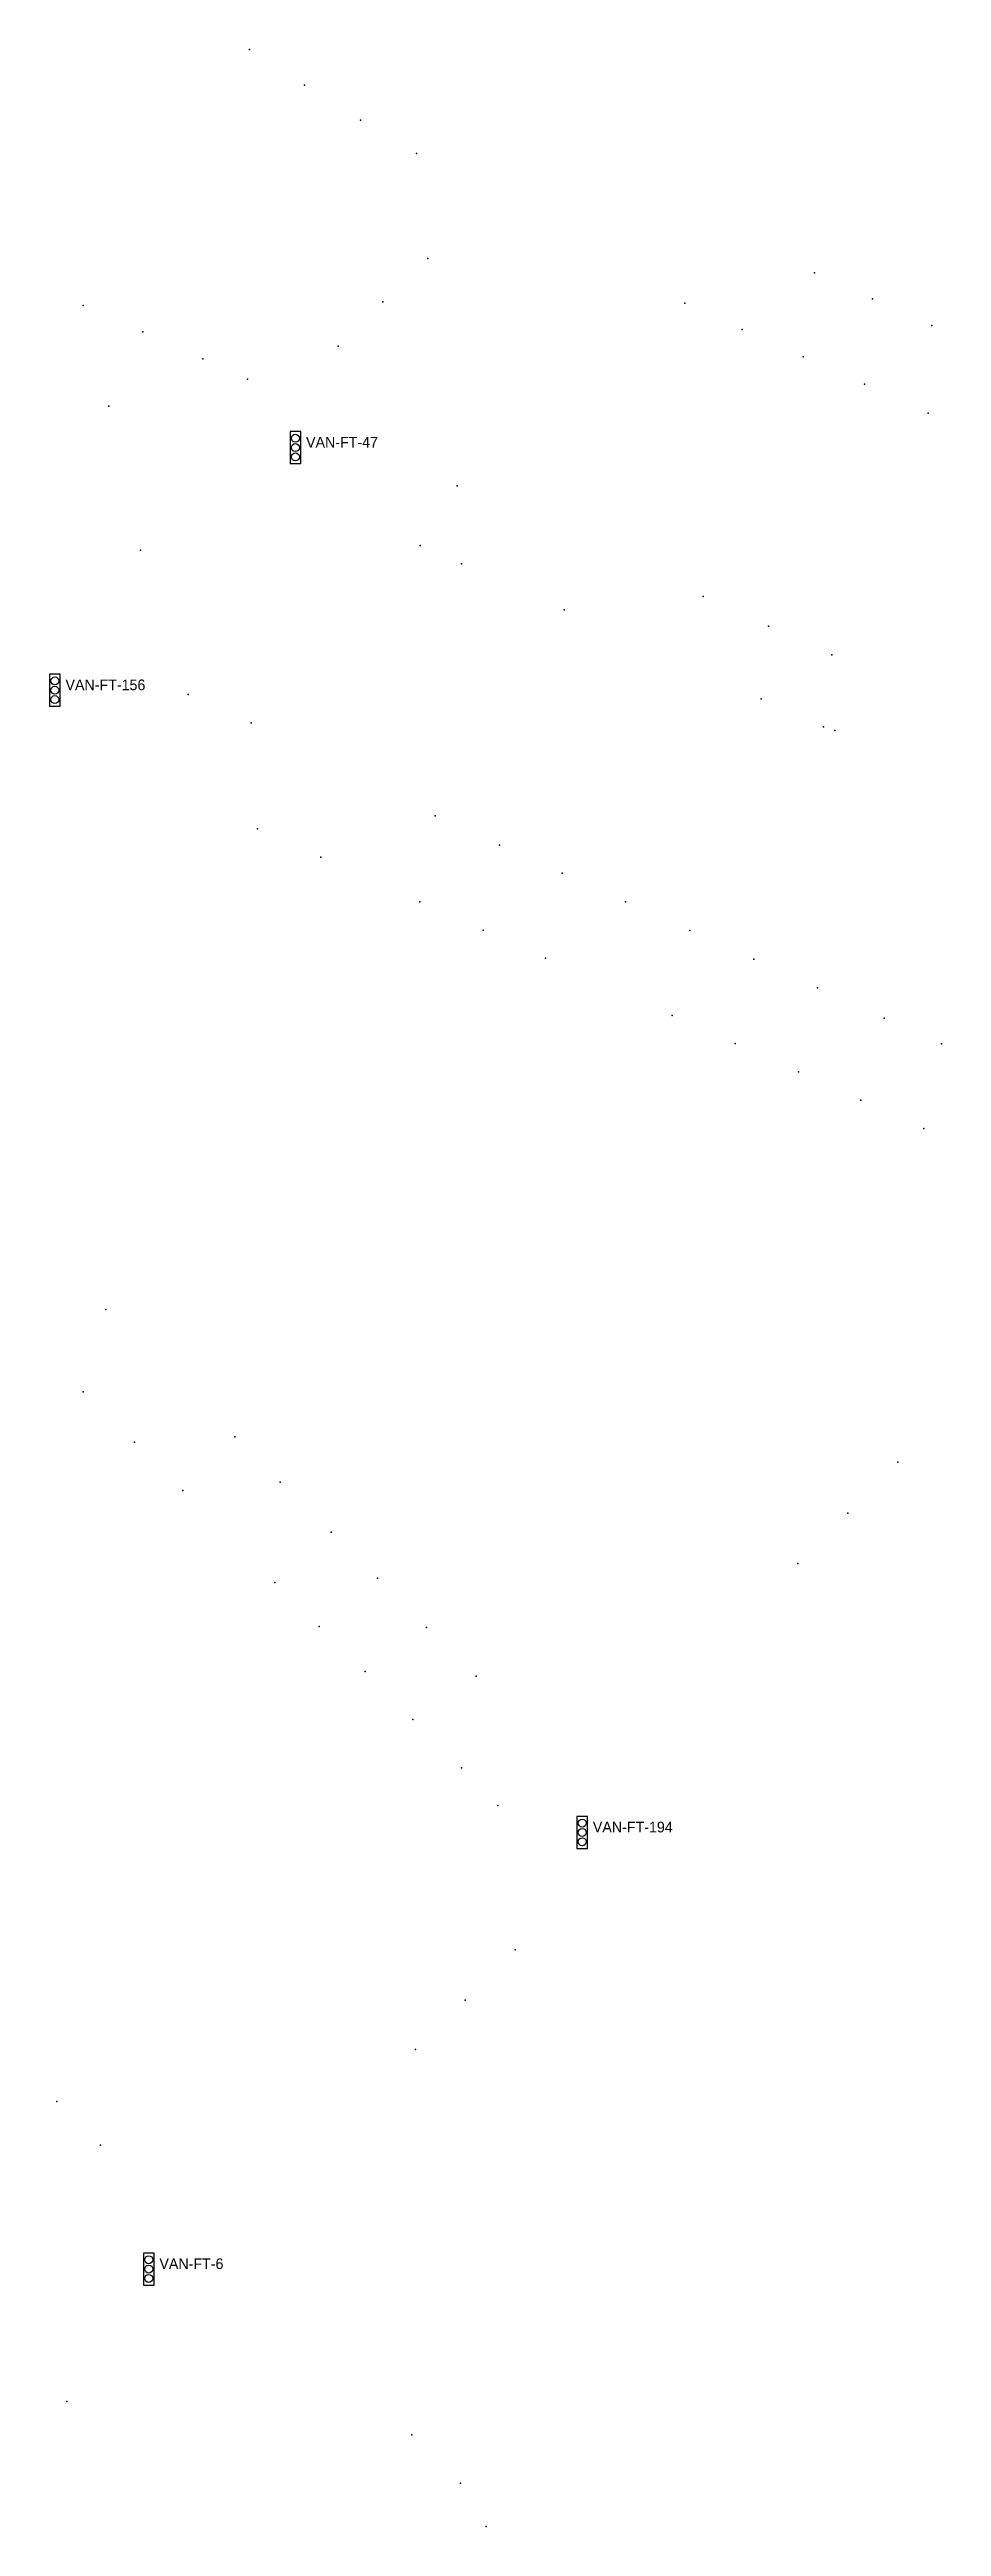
# Model space of a CAD drawing. Header units: inches. Extents: x 486474 to 494239, y 5455982 to 5460069.
# Drawn here: x 491027.4 to 491195, y 5459178.2 to 5459643.4 of the extents above; entities that cross this region are included whole.
import ezdxf

# ---------------------------------------------------------------- set-up
doc = ezdxf.new("R2010")
doc.units = ezdxf.units.IN
doc.header["$MEASUREMENT"] = 0
doc.layers.add('Parking Meters', color=10, linetype='Continuous')
doc.layers.add('Traffic Signals', color=10, linetype='Continuous')

msp = doc.modelspace()

# ---------------------------------------------------------------- texts
at = {"layer": 'Traffic Signals', "color": 1}
for s, p in [('VAN-FT-47', (491075.62, 5459568.6)), ('VAN-FT-156', (491030.42, 5459523.03)), ('VAN-FT-194', (491129.51, 5459308.51)), ('VAN-FT-6', (491048.07, 5459226.5))]:
    msp.add_text(s, height=2, dxfattribs=at).set_placement(p)

# ---------------------------------------------------------------- linework, layer by layer
at = {"layer": 'Parking Meters', "color": 7}
for p in [(491064.98, 5459643.36), (491064.98, 5459643.36), (491075.34, 5459636.68), (491075.34, 5459636.68), (491085.87, 5459630.1), (491085.87, 5459630.1), (491096.39, 5459623.82), (491098.5, 5459604.08), (491098.5, 5459604.08), (491171.17, 5459601.42), (491171.17, 5459601.42), (491033.72, 5459595.28), (491090.04, 5459596), (491090.04, 5459596), (491146.8, 5459595.75), (491146.8, 5459595.75), (491182.03, 5459596.55), (491182.03, 5459596.55), (491044.95, 5459590.36), (491044.95, 5459590.36), (491157.59, 5459590.76), (491157.59, 5459590.76), (491193.2, 5459591.54), (491193.2, 5459591.54), (491056.2, 5459585.26), (491056.2, 5459585.26), (491081.64, 5459587.63), (491169.02, 5459585.62), (491169.02, 5459585.62), (491064.62, 5459581.43), (491180.55, 5459580.49), (491180.55, 5459580.49), (491038.58, 5459576.36), (491192.5, 5459575.08), (491192.5, 5459575.08), (491104.04, 5459561.41), (491104.04, 5459561.41), (491044.49, 5459549.32), (491097.08, 5459550.23), (491097.08, 5459550.23), (491104.82, 5459546.77), (491124.1, 5459538.1), (491124.1, 5459538.1), (491150.22, 5459540.63), (491150.22, 5459540.63), (491162.51, 5459535.07), (491162.51, 5459535.07), (491174.41, 5459529.7), (491174.41, 5459529.7), (491053.45, 5459522.2), (491161.15, 5459521.39), (491161.15, 5459521.39), (491065.3, 5459516.9), (491065.3, 5459516.9), (491172.82, 5459516.14), (491174.97, 5459515.49), (491066.51, 5459496.99), (491066.51, 5459496.99), (491099.89, 5459499.42), (491099.89, 5459499.42), (491078.43, 5459491.65), (491111.99, 5459493.92), (491111.99, 5459493.92), (491123.76, 5459488.69), (491123.76, 5459488.69), (491097.03, 5459483.27), (491097.03, 5459483.27), (491135.67, 5459483.28), (491135.67, 5459483.28), (491108.93, 5459477.94), (491108.93, 5459477.94), (491147.73, 5459477.88), (491147.73, 5459477.88), (491120.59, 5459472.7), (491120.59, 5459472.7), (491159.73, 5459472.49), (491159.73, 5459472.49), (491171.69, 5459467.13), (491171.69, 5459467.13), (491144.39, 5459461.95), (491144.39, 5459461.95), (491184.24, 5459461.45), (491184.24, 5459461.45), (491156.26, 5459456.66), (491156.26, 5459456.66), (491195.01, 5459456.64), (491195.01, 5459456.64), (491168.12, 5459451.34), (491168.12, 5459451.34), (491179.89, 5459446.06), (491179.89, 5459446.06), (491191.68, 5459440.74), (491191.68, 5459440.74), (491038.03, 5459406.73), (491038.03, 5459406.73), (491033.75, 5459391.24), (491043.41, 5459381.8), (491043.41, 5459381.8), (491062.21, 5459382.81), (491186.79, 5459378.04), (491186.79, 5459378.04), (491052.5, 5459372.74), (491052.5, 5459372.74), (491070.78, 5459374.31), (491070.78, 5459374.31), (491177.42, 5459368.48), (491177.42, 5459368.48), (491080.31, 5459364.9), (491080.31, 5459364.9), (491168, 5459359.02), (491069.78, 5459355.47), (491069.78, 5459355.47), (491089.05, 5459356.24), (491089.05, 5459356.24), (491078.1, 5459347.18), (491078.1, 5459347.18), (491098.27, 5459347.01), (491098.27, 5459347.01), (491086.74, 5459338.72), (491086.74, 5459338.72), (491107.6, 5459337.82), (491107.6, 5459337.82), (491095.71, 5459329.68), (491095.71, 5459329.68), (491104.86, 5459320.66), (491104.86, 5459320.66), (491111.66, 5459313.55), (491114.92, 5459286.48), (491114.92, 5459286.48), (491105.5, 5459277.02), (491105.5, 5459277.02), (491096.17, 5459267.7), (491096.17, 5459267.7), (491028.78, 5459257.95), (491028.78, 5459257.95), (491037.02, 5459249.77), (491037.02, 5459249.77), (491030.67, 5459201.64), (491030.67, 5459201.64), (491095.52, 5459195.33), (491104.66, 5459186.28), (491104.66, 5459186.28), (491109.48, 5459178.15)]:
    msp.add_point(p, dxfattribs=at)
at = {"layer": 'Traffic Signals', "color": 1}
for points in [[(491072.62, 5459565.6), (491074.62, 5459565.6), (491074.62, 5459571.6), (491072.62, 5459571.6)], [(491027.42, 5459520.03), (491029.42, 5459520.03), (491029.42, 5459526.03), (491027.42, 5459526.03)], [(491126.51, 5459305.51), (491128.51, 5459305.51), (491128.51, 5459311.51), (491126.51, 5459311.51)], [(491045.07, 5459223.5), (491047.07, 5459223.5), (491047.07, 5459229.5), (491045.07, 5459229.5)]]:
    msp.add_lwpolyline(points, close=True, dxfattribs=at)
for centre in [(491073.62, 5459570.35), (491073.62, 5459568.6), (491073.62, 5459566.85), (491028.42, 5459524.78), (491028.42, 5459523.03), (491028.42, 5459521.28), (491127.51, 5459310.26), (491127.51, 5459308.51), (491127.51, 5459306.76), (491046.07, 5459228.25), (491046.07, 5459226.5), (491046.07, 5459224.75)]:
    msp.add_circle(centre, 0.75, dxfattribs=at)

msp.set_redraw_order([(e.dxf.handle, doc.entitydb.next_handle()) for e in msp.query("TEXT MTEXT ATTDEF DIMENSION ARC_DIMENSION")])  # texts and dimensions are drawn at this point

doc.saveas('drawing.dxf')
